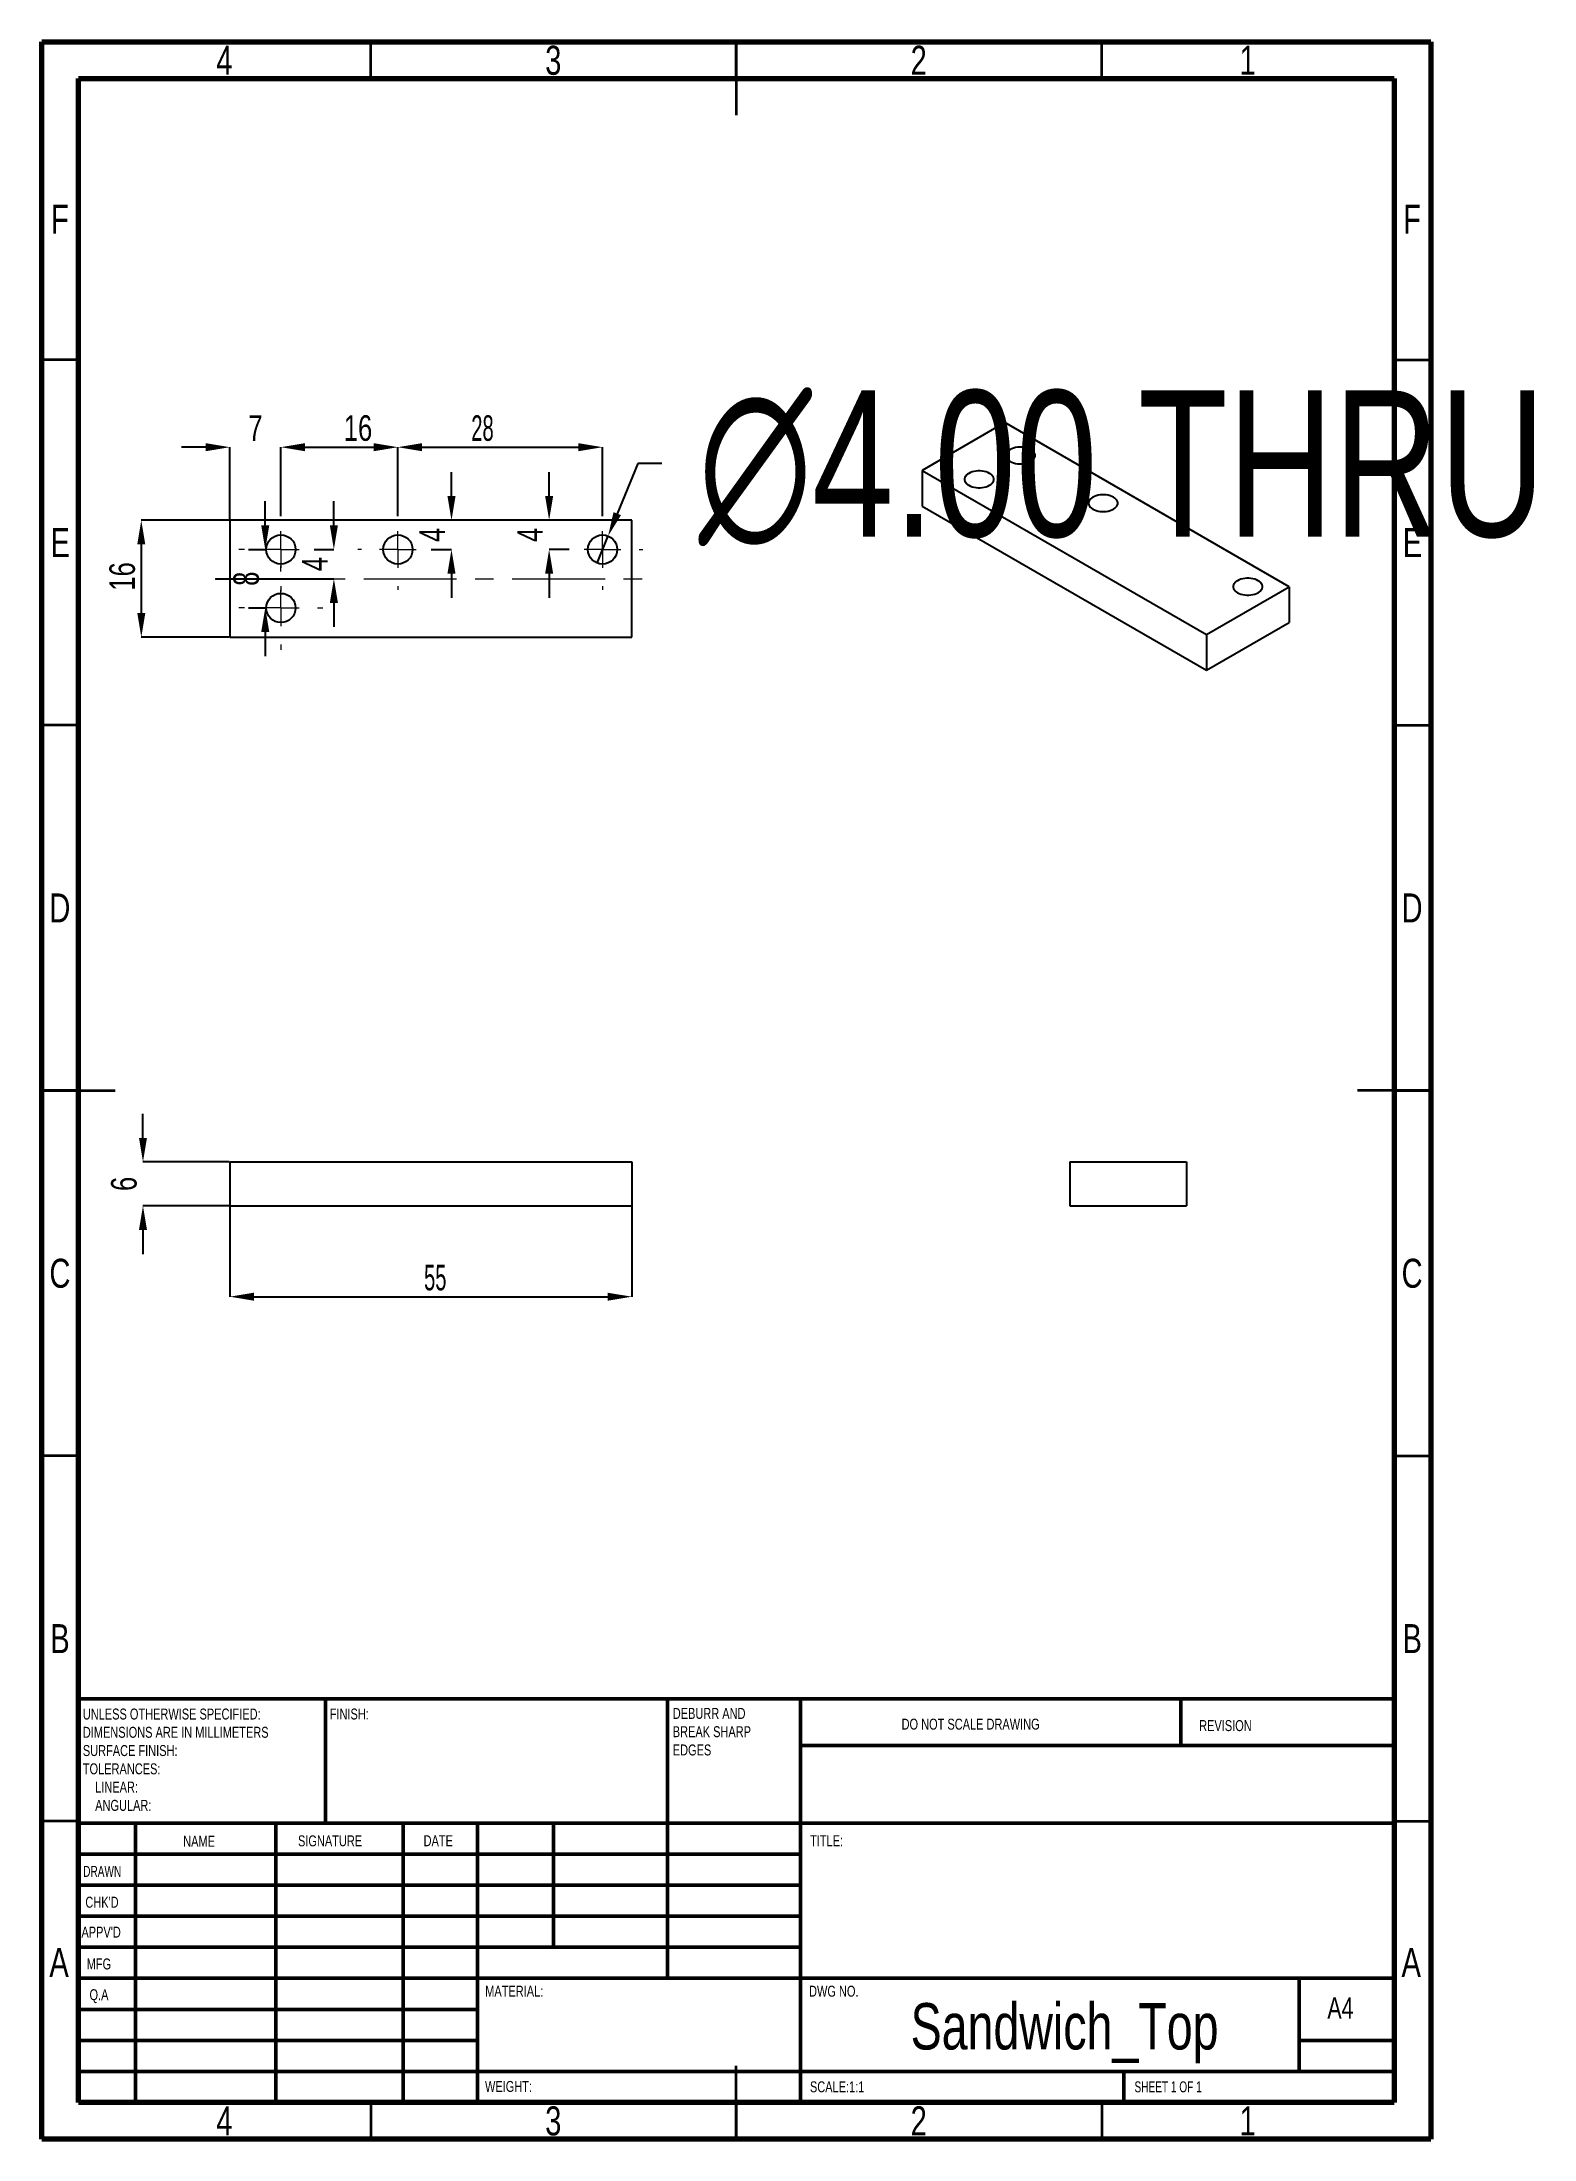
# Model space of a CAD drawing. Header units: inches. Extents: x 1517 to 7040, y -2638 to 1148.
# Drawn here: x 5467.1 to 5671.3, y 585.2 to 872.2 of the extents above; entities that cross this region are included whole.
import ezdxf

# ---------------------------------------------------------------- set-up
doc = ezdxf.new("R2010")
doc.units = ezdxf.units.IN
doc.header["$MEASUREMENT"] = 0
doc.linetypes.add('CENTERX2', pattern=[20.32, 12.7, -2.54, 2.54, -2.54])
doc.styles.add('SLDTEXTSTYLE0', font='TXT', dxfattribs={"width": 0.75})
doc.styles.add('SLDTEXTSTYLE1', font='TXT', dxfattribs={"width": 0.686449})
doc.styles.add('SLDTEXTSTYLE2', font='TXT', dxfattribs={"width": 0.6875})
doc.styles.add('SLDTEXTSTYLE3', font='TXT', dxfattribs={"width": 0.75})
doc.styles.add('SLDTEXTSTYLE8', font='TXT', dxfattribs={"width": 0.589474})
doc.dimstyles.new('SLDDIMSTYLE0', dxfattribs={"dimtxt": 3.5, "dimasz": 3.302, "dimexe": 0, "dimexo": 0.0625, "dimgap": 0.875, "dimtad": 1, "dimrnd": 1e-09, "dimzin": 12, "dimdsep": 46, "dimtxsty": 'SLDTEXTSTYLE3', "dimsah": 1, "dimcen": 0.09, "dimadec": 0, "dimazin": 3, "dimtfac": 1, "dimtofl": 0, "dimtmove": 0, "dimatfit": 3, "dimfxl": 0, "dimfrac": 2, "dimtolj": 1, "dimtzin": 12, "dimarcsym": 0})
doc.dimstyles.new('SLDDIMSTYLE1', dxfattribs={"dimtxt": 3.5, "dimasz": 3.302, "dimexe": 0, "dimexo": 0.0625, "dimgap": 0.875, "dimtad": 1, "dimrnd": 1e-09, "dimzin": 12, "dimdsep": 46, "dimtxsty": 'SLDTEXTSTYLE8', "dimsah": 1, "dimcen": 0.09, "dimadec": 0, "dimazin": 3, "dimtfac": 1, "dimtofl": 0, "dimtmove": 0, "dimatfit": 3, "dimfxl": 0, "dimfrac": 2, "dimtolj": 1, "dimtzin": 12, "dimarcsym": 0})
doc.dimstyles.new('SLDDIMSTYLE2', dxfattribs={"dimtxt": 20, "dimasz": 3.302, "dimexe": 0, "dimexo": 0.0625, "dimgap": 5, "dimtad": 0, "dimtih": 1, "dimtoh": 1, "dimrnd": 1e-09, "dimzin": 4, "dimdsep": 46, "dimtxsty": 'SLDTEXTSTYLE0', "dimblk1": 'NONE', "dimsah": 1, "dimcen": 0, "dimadec": 0, "dimazin": 1, "dimtfac": 1, "dimtmove": 0, "dimatfit": 3, "dimldrblk": 'NONE', "dimfxl": 0, "dimfrac": 2, "dimtolj": 1, "dimtzin": 12, "dimarcsym": 0})

msp = doc.modelspace()

# ---------------------------------------------------------------- texts
at = {"color": 7, "linetype": 'Continuous', "lineweight": 0}
for s, insert, char_height, attachment_point, style in [('4', (5492.069, 871.705), 3.969, 2, 'SLDTEXTSTYLE0'), ('3', (5537.069, 871.705), 3.969, 2, 'SLDTEXTSTYLE0'), ('2', (5587.069, 871.705), 3.969, 2, 'SLDTEXTSTYLE0'), ('1', (5632.069, 871.705), 3.969, 2, 'SLDTEXTSTYLE0'), ('F', (5469.567, 849.955), 3.969, 2, 'SLDTEXTSTYLE0'), ('F', (5654.567, 849.955), 3.969, 2, 'SLDTEXTSTYLE0'), ('E', (5469.617, 805.705), 3.969, 2, 'SLDTEXTSTYLE0'), ('E', (5654.617, 805.705), 3.969, 2, 'SLDTEXTSTYLE0'), ('D', (5469.562, 755.705), 3.969, 2, 'SLDTEXTSTYLE0'), ('D', (5654.562, 755.705), 3.969, 2, 'SLDTEXTSTYLE0'), ('C', (5469.567, 705.705), 3.969, 2, 'SLDTEXTSTYLE0'), ('C', (5654.567, 705.705), 3.969, 2, 'SLDTEXTSTYLE0'), ('B', (5469.579, 655.705), 3.969, 2, 'SLDTEXTSTYLE0'), ('B', (5654.579, 655.705), 3.969, 2, 'SLDTEXTSTYLE0'), ('FINISH:', (5506.48, 644.15), 1.5, 1, 'SLDTEXTSTYLE0'), ('DO NOT SCALE DRAWING', (5584.723, 642.764), 1.5, 1, 'SLDTEXTSTYLE0'), ('REVISION', (5625.436, 642.566), 1.5, 1, 'SLDTEXTSTYLE0'), ('NAME', (5486.431, 626.732), 1.5, 1, 'SLDTEXTSTYLE0'), ('SIGNATURE', (5502.142, 626.793), 1.5, 1, 'SLDTEXTSTYLE0'), ('DATE', (5519.324, 626.807), 1.5, 1, 'SLDTEXTSTYLE0'), ('TITLE:', (5572.199, 626.807), 1.5, 1, 'SLDTEXTSTYLE0'), ('DRAWN', (5472.752, 622.616), 1.5, 1, 'SLDTEXTSTYLE1'), ("CHK'D", (5473.048, 618.393), 1.5, 1, 'SLDTEXTSTYLE0'), ("APPV'D", (5472.511, 614.297), 1.5, 1, 'SLDTEXTSTYLE0'), ('A', (5469.449, 611.399), 3.969, 2, 'SLDTEXTSTYLE0'), ('A', (5654.449, 611.399), 3.969, 2, 'SLDTEXTSTYLE0'), ('MFG', (5473.233, 609.947), 1.5, 1, 'SLDTEXTSTYLE0'), ('Q.A', (5473.618, 605.736), 1.5, 1, 'SLDTEXTSTYLE0'), ('MATERIAL:', (5527.755, 606.217), 1.5, 1, 'SLDTEXTSTYLE0'), ('DWG NO.', (5572.062, 606.217), 1.5, 1, 'SLDTEXTSTYLE0'), ('Sandwich_Top', (5607.024, 603.838), 6.35, 2, 'SLDTEXTSTYLE0'), ('A4', (5642.98, 604.637), 2.9104, 1, 'SLDTEXTSTYLE0'), ('WEIGHT:', (5527.727, 593.18), 1.4986, 1, 'SLDTEXTSTYLE0'), ('SCALE:1:1', (5572.183, 593.131), 1.5, 1, 'SLDTEXTSTYLE0'), ('SHEET 1 OF 1', (5616.587, 593.131), 1.5, 1, 'SLDTEXTSTYLE2'), ('4', (5492.069, 589.705), 3.969, 2, 'SLDTEXTSTYLE0'), ('3', (5537.069, 589.705), 3.969, 2, 'SLDTEXTSTYLE0'), ('2', (5587.069, 589.705), 3.969, 2, 'SLDTEXTSTYLE0'), ('1', (5632.069, 589.705), 3.969, 2, 'SLDTEXTSTYLE0')]:
    msp.add_mtext(s, dxfattribs=dict(at, insert=insert, char_height=char_height, attachment_point=attachment_point, style=style))

# ---------------------------------------------------------------- blocks, each defined once
blk = doc.blocks.new('SW_NOTE_0')
at = {"color": 0, "linetype": 'Continuous', "lineweight": 0, "char_height": 1.5, "attachment_point": 1, "style": 'SLDTEXTSTYLE0'}
for s, insert in [('UNLESS OTHERWISE SPECIFIED:', (0, 1.93)), ('DIMENSIONS ARE IN MILLIMETERS', (0, -0.57)), ('TOLERANCES:', (0, -5.57)), ('SURFACE FINISH:', (0, -3.07)), ('LINEAR:', (1.69, -8.07)), ('ANGULAR:', (1.69, -10.57))]:
    blk.add_mtext(s, dxfattribs=dict(at, insert=insert))
blk = doc.blocks.new('SW_NOTE_0_1')
at = {"color": 0, "linetype": 'Continuous', "lineweight": 0, "char_height": 1.5, "attachment_point": 1, "style": 'SLDTEXTSTYLE0'}
for s, insert in [('DEBURR AND', (0, 1.93)), ('BREAK SHARP', (0, -0.57)), ('EDGES', (0, -3.07))]:
    blk.add_mtext(s, dxfattribs=dict(at, insert=insert))
blk = doc.blocks.new('*D664')
at = {"color": 0, "linetype": 'Continuous', "lineweight": -2, "transparency": 16777216}
for p, q in [((5480.93, 722.25), (5480.93, 725.56)), ((5492.74, 718.95), (5480.93, 718.95)), ((5492.74, 712.95), (5480.93, 712.95)), ((5480.93, 709.65), (5480.93, 706.35))]:
    blk.add_line(p, q, dxfattribs=at)
at = {"color": 0, "linetype": 'Continuous', "transparency": 16777216}
for points in [[(5480.38, 722.25), (5481.48, 722.25), (5480.93, 718.95)], [(5480.38, 709.65), (5481.48, 709.65), (5480.93, 712.95)]]:
    blk.add_solid(points, dxfattribs=at)
at = {"layer": 'Defpoints', "color": 0, "linetype": 'Continuous', "transparency": 16777216}
for p in [(5492.81, 718.95), (5480.93, 712.95), (5492.81, 712.95)]:
    blk.add_point(p, dxfattribs=at)
at = {"color": 0, "linetype": 'Continuous', "lineweight": 18, "transparency": 16777216, "insert": (5476.56, 715.95), "char_height": 3.5, "attachment_point": 2, "rotation": 90, "style": 'SLDTEXTSTYLE3'}
blk.add_mtext('\\A1;6', dxfattribs=at)
blk = doc.blocks.new('*D665')
at = {"color": 0, "linetype": 'Continuous', "lineweight": -2, "transparency": 16777216}
for p, q in [((5492.81, 712.89), (5492.81, 700.51)), ((5547.81, 712.89), (5547.81, 700.51)), ((5496.11, 700.51), (5544.5, 700.51))]:
    blk.add_line(p, q, dxfattribs=at)
at = {"color": 0, "linetype": 'Continuous', "transparency": 16777216}
for points in [[(5496.11, 701.06), (5496.11, 699.96), (5492.81, 700.51)], [(5544.5, 701.06), (5544.5, 699.96), (5547.81, 700.51)]]:
    blk.add_solid(points, dxfattribs=at)
at = {"layer": 'Defpoints', "color": 0, "linetype": 'Continuous', "transparency": 16777216}
for p in [(5492.81, 712.95), (5547.81, 712.95), (5547.81, 700.51)]:
    blk.add_point(p, dxfattribs=at)
at = {"color": 0, "linetype": 'Continuous', "lineweight": 18, "transparency": 16777216, "insert": (5520.92, 704.88), "char_height": 3.5, "attachment_point": 2, "style": 'SLDTEXTSTYLE8'}
blk.add_mtext('\\A1;55', dxfattribs=at)
blk = doc.blocks.new('*D666')
at = {"color": 0, "linetype": 'Continuous', "lineweight": -2, "transparency": 16777216}
for p, q in [((5492.74, 806.77), (5480.7, 806.77)), ((5480.7, 803.47), (5480.7, 794.07)), ((5492.74, 790.77), (5480.7, 790.77))]:
    blk.add_line(p, q, dxfattribs=at)
at = {"color": 0, "linetype": 'Continuous', "transparency": 16777216}
for points in [[(5480.15, 803.47), (5481.25, 803.47), (5480.7, 806.77)], [(5480.15, 794.07), (5481.25, 794.07), (5480.7, 790.77)]]:
    blk.add_solid(points, dxfattribs=at)
at = {"layer": 'Defpoints', "color": 0, "linetype": 'Continuous', "transparency": 16777216}
for p in [(5492.81, 806.77), (5480.7, 790.77), (5492.81, 790.77)]:
    blk.add_point(p, dxfattribs=at)
at = {"color": 0, "linetype": 'Continuous', "lineweight": 18, "transparency": 16777216, "insert": (5476.33, 799.08), "char_height": 3.5, "attachment_point": 2, "rotation": 90, "style": 'SLDTEXTSTYLE3'}
blk.add_mtext('\\A1;16', dxfattribs=at)
blk = doc.blocks.new('*D667')
at = {"color": 0, "linetype": 'Continuous', "lineweight": -2, "transparency": 16777216}
for p, q in [((5497.66, 806.07), (5497.66, 809.37)), ((5495.37, 802.77), (5497.66, 802.77)), ((5495.37, 794.77), (5497.66, 794.77)), ((5497.66, 791.47), (5497.66, 788.17))]:
    blk.add_line(p, q, dxfattribs=at)
at = {"color": 0, "linetype": 'Continuous', "transparency": 16777216}
for points in [[(5497.11, 806.07), (5498.21, 806.07), (5497.66, 802.77)], [(5497.11, 791.47), (5498.21, 791.47), (5497.66, 794.77)]]:
    blk.add_solid(points, dxfattribs=at)
at = {"layer": 'Defpoints', "color": 0, "linetype": 'Continuous', "transparency": 16777216}
for p in [(5495.31, 802.77), (5495.31, 794.77), (5497.66, 794.77)]:
    blk.add_point(p, dxfattribs=at)
at = {"color": 0, "linetype": 'Continuous', "lineweight": 18, "transparency": 16777216, "insert": (5493.29, 798.77), "char_height": 3.5, "attachment_point": 2, "rotation": 90, "style": 'SLDTEXTSTYLE3'}
blk.add_mtext('\\A1;8', dxfattribs=at)
blk = doc.blocks.new('*D668')
at = {"color": 0, "linetype": 'Continuous', "lineweight": -2, "transparency": 16777216}
for p, q in [((5507.05, 806.07), (5507.05, 809.37)), ((5504.37, 802.77), (5507.05, 802.77)), ((5490.87, 798.77), (5507.05, 798.77)), ((5507.05, 795.47), (5507.05, 792.17))]:
    blk.add_line(p, q, dxfattribs=at)
at = {"color": 0, "linetype": 'Continuous', "transparency": 16777216}
for points in [[(5506.5, 806.07), (5507.6, 806.07), (5507.05, 802.77)], [(5506.5, 795.47), (5507.6, 795.47), (5507.05, 798.77)]]:
    blk.add_solid(points, dxfattribs=at)
at = {"layer": 'Defpoints', "color": 0, "linetype": 'Continuous', "transparency": 16777216}
for p in [(5504.31, 802.77), (5490.81, 798.77), (5507.05, 798.77)]:
    blk.add_point(p, dxfattribs=at)
at = {"color": 0, "linetype": 'Continuous', "lineweight": 18, "transparency": 16777216, "insert": (5502.68, 800.77), "char_height": 3.5, "attachment_point": 2, "rotation": 90, "style": 'SLDTEXTSTYLE3'}
blk.add_mtext('\\A1;4', dxfattribs=at)
blk = doc.blocks.new('*D669')
at = {"color": 0, "linetype": 'Continuous', "lineweight": -2, "transparency": 16777216}
for p, q in [((5489.5, 816.77), (5486.2, 816.77)), ((5492.81, 806.83), (5492.81, 816.77)), ((5499.81, 807.33), (5499.81, 816.77)), ((5503.11, 816.77), (5506.41, 816.77))]:
    blk.add_line(p, q, dxfattribs=at)
at = {"color": 0, "linetype": 'Continuous', "transparency": 16777216}
for points in [[(5489.5, 817.32), (5489.5, 816.22), (5492.81, 816.77)], [(5503.11, 817.32), (5503.11, 816.22), (5499.81, 816.77)]]:
    blk.add_solid(points, dxfattribs=at)
at = {"layer": 'Defpoints', "color": 0, "linetype": 'Continuous', "transparency": 16777216}
for p in [(5499.81, 816.77), (5492.81, 806.77), (5499.81, 807.27)]:
    blk.add_point(p, dxfattribs=at)
at = {"color": 0, "linetype": 'Continuous', "lineweight": 18, "transparency": 16777216, "insert": (5496.31, 821.14), "char_height": 3.5, "attachment_point": 2, "style": 'SLDTEXTSTYLE3'}
blk.add_mtext('\\A1;7', dxfattribs=at)
blk = doc.blocks.new('*D670')
at = {"color": 0, "linetype": 'Continuous', "lineweight": -2, "transparency": 16777216}
for p, q in [((5499.81, 807.33), (5499.81, 816.77)), ((5503.11, 816.77), (5512.5, 816.77)), ((5515.81, 807.33), (5515.81, 816.77))]:
    blk.add_line(p, q, dxfattribs=at)
at = {"color": 0, "linetype": 'Continuous', "transparency": 16777216}
for points in [[(5503.11, 817.32), (5503.11, 816.22), (5499.81, 816.77)], [(5512.5, 817.32), (5512.5, 816.22), (5515.81, 816.77)]]:
    blk.add_solid(points, dxfattribs=at)
at = {"layer": 'Defpoints', "color": 0, "linetype": 'Continuous', "transparency": 16777216}
for p in [(5515.81, 816.77), (5499.81, 807.27), (5515.81, 807.27)]:
    blk.add_point(p, dxfattribs=at)
at = {"color": 0, "linetype": 'Continuous', "lineweight": 18, "transparency": 16777216, "insert": (5510.35, 821.14), "char_height": 3.5, "attachment_point": 2, "style": 'SLDTEXTSTYLE3'}
blk.add_mtext('\\A1;16', dxfattribs=at)
blk = doc.blocks.new('*D671')
at = {"color": 0, "linetype": 'Continuous', "lineweight": -2, "transparency": 16777216}
for p, q in [((5515.81, 807.33), (5515.81, 816.77)), ((5519.11, 816.77), (5540.5, 816.77)), ((5543.81, 807.33), (5543.81, 816.77))]:
    blk.add_line(p, q, dxfattribs=at)
at = {"color": 0, "linetype": 'Continuous', "transparency": 16777216}
for points in [[(5519.11, 817.32), (5519.11, 816.22), (5515.81, 816.77)], [(5540.5, 817.32), (5540.5, 816.22), (5543.81, 816.77)]]:
    blk.add_solid(points, dxfattribs=at)
at = {"layer": 'Defpoints', "color": 0, "linetype": 'Continuous', "transparency": 16777216}
for p in [(5543.81, 816.77), (5515.81, 807.27), (5543.81, 807.27)]:
    blk.add_point(p, dxfattribs=at)
at = {"color": 0, "linetype": 'Continuous', "lineweight": 18, "transparency": 16777216, "insert": (5527.38, 821.14), "char_height": 3.5, "attachment_point": 2, "style": 'SLDTEXTSTYLE8'}
blk.add_mtext('\\A1;28', dxfattribs=at)
blk = doc.blocks.new('*D672')
at = {"color": 0, "linetype": 'Continuous', "lineweight": -2, "transparency": 16777216}
for p, q in [((5523.14, 810.07), (5523.14, 813.37)), ((5547.74, 806.77), (5523.14, 806.77)), ((5520.37, 802.77), (5523.14, 802.77)), ((5523.14, 799.47), (5523.14, 796.17))]:
    blk.add_line(p, q, dxfattribs=at)
at = {"color": 0, "linetype": 'Continuous', "transparency": 16777216}
for points in [[(5522.59, 810.07), (5523.69, 810.07), (5523.14, 806.77)], [(5522.59, 799.47), (5523.69, 799.47), (5523.14, 802.77)]]:
    blk.add_solid(points, dxfattribs=at)
at = {"layer": 'Defpoints', "color": 0, "linetype": 'Continuous', "transparency": 16777216}
for p in [(5523.14, 806.77), (5547.81, 806.77), (5520.31, 802.77)]:
    blk.add_point(p, dxfattribs=at)
at = {"color": 0, "linetype": 'Continuous', "lineweight": 18, "transparency": 16777216, "insert": (5518.76, 804.77), "char_height": 3.5, "attachment_point": 2, "rotation": 90, "style": 'SLDTEXTSTYLE3'}
blk.add_mtext('\\A1;4', dxfattribs=at)
blk = doc.blocks.new('*D673')
at = {"color": 0, "linetype": 'Continuous', "lineweight": -2, "transparency": 16777216}
for p, q in [((5536.5, 810.07), (5536.5, 813.37)), ((5547.74, 806.77), (5536.5, 806.77)), ((5539.24, 802.77), (5536.5, 802.77)), ((5536.5, 799.47), (5536.5, 796.17))]:
    blk.add_line(p, q, dxfattribs=at)
at = {"color": 0, "linetype": 'Continuous', "transparency": 16777216}
for points in [[(5535.95, 810.07), (5537.05, 810.07), (5536.5, 806.77)], [(5535.95, 799.47), (5537.05, 799.47), (5536.5, 802.77)]]:
    blk.add_solid(points, dxfattribs=at)
at = {"layer": 'Defpoints', "color": 0, "linetype": 'Continuous', "transparency": 16777216}
for p in [(5536.5, 806.77), (5547.81, 806.77), (5539.31, 802.77)]:
    blk.add_point(p, dxfattribs=at)
at = {"color": 0, "linetype": 'Continuous', "lineweight": 18, "transparency": 16777216, "insert": (5532.13, 804.77), "char_height": 3.5, "attachment_point": 2, "rotation": 90, "style": 'SLDTEXTSTYLE3'}
blk.add_mtext('\\A1;4', dxfattribs=at)
blk = doc.blocks.new('*D674')
at = {"color": 0, "linetype": 'Continuous', "lineweight": -2, "transparency": 16777216}
for p, q in [((5548.63, 814.53), (5545.82, 807.67)), ((5551.93, 814.53), (5548.63, 814.53)), ((5543.05, 800.92), (5544.57, 804.62))]:
    blk.add_line(p, q, dxfattribs=at)
at = {"color": 0, "linetype": 'Continuous', "transparency": 16777216}
blk.add_solid([(5545.31, 807.88), (5546.33, 807.47), (5544.57, 804.62)], dxfattribs=at)
at = {"layer": 'Defpoints', "color": 0, "linetype": 'Continuous', "transparency": 16777216}
for p in [(5544.57, 804.62), (5543.05, 800.92)]:
    blk.add_point(p, dxfattribs=at)
at = {"color": 0, "linetype": 'Continuous', "lineweight": 18, "transparency": 16777216, "insert": (5556.93, 824.53), "char_height": 20, "attachment_point": 1, "style": 'SLDTEXTSTYLE0'}
blk.add_mtext('\\A1;∅4.00 THRU', dxfattribs=at)
blk = doc.blocks.new('_None')
blk = doc.blocks.new('SW_CENTERMARKSYMBOL_0')
at = {"color": 0, "linetype": 'Continuous', "lineweight": 18}
for p, q in [((0, 5), (0, 5.5)), ((-5, 0), (-5.5, 0)), ((0, 0), (-2.5, 0)), ((0, 0), (0, 2.5)), ((0, 0), (0, -2.5)), ((0, 0), (2.5, 0)), ((5, 0), (5.5, 0)), ((0, -5), (0, -5.5))]:
    blk.add_line(p, q, dxfattribs=at)
blk = doc.blocks.new('SW_CENTERMARKSYMBOL_1')
at = {"color": 0, "linetype": 'Continuous', "lineweight": 18}
for p, q in [((0, 5), (0, 5.5)), ((-5, 0), (-5.5, 0)), ((0, 0), (-2.5, 0)), ((0, 0), (0, 2.5)), ((0, 0), (0, -2.5)), ((0, 0), (2.5, 0)), ((5, 0), (5.5, 0)), ((0, -5), (0, -5.5))]:
    blk.add_line(p, q, dxfattribs=at)
blk = doc.blocks.new('SW_CENTERMARKSYMBOL_2')
at = {"color": 0, "linetype": 'Continuous', "lineweight": 18}
for p, q in [((0, 5), (0, 5.75)), ((-5, 0), (-5.75, 0)), ((0, 0), (-2.5, 0)), ((0, 0), (0, 2.5)), ((0, 0), (0, -2.5)), ((0, 0), (2.5, 0)), ((5, 0), (5.75, 0)), ((0, -5), (0, -5.75))]:
    blk.add_line(p, q, dxfattribs=at)
blk = doc.blocks.new('SW_CENTERMARKSYMBOL_3')
at = {"color": 0, "linetype": 'Continuous', "lineweight": 18}
for p, q in [((0, 5), (0, 5.75)), ((-5, 0), (-5.75, 0)), ((0, 0), (-2.5, 0)), ((0, 0), (0, 2.5)), ((0, 0), (0, -2.5)), ((0, 0), (2.5, 0)), ((5, 0), (5.75, 0)), ((0, -5), (0, -5.75))]:
    blk.add_line(p, q, dxfattribs=at)

# ---------------------------------------------------------------- dimensions: what is measured, and where the dimension line sits
at = {"color": 7, "linetype": 'Continuous', "lineweight": 18}
dim = msp.add_diameter_dim_2p(p1=(5543.047, 800.919), p2=(5544.565, 804.619), text='<> THRU', dimstyle='SLDDIMSTYLE2', dxfattribs=at)
dim.commit()
dim.dimension.update_dxf_attribs({"geometry": '*D674', "text_midpoint": (5621.933, 814.527), "dimtype": 163})
for base, p1, p2, dimstyle, picture, middle in [((5499.806, 816.769), (5492.806, 806.769), (5499.806, 807.269), 'SLDDIMSTYLE0', '*D669', (5496.306, 816.769)), ((5515.806, 816.769), (5499.806, 807.269), (5515.806, 807.269), 'SLDDIMSTYLE0', '*D670', (5510.352, 816.769)), ((5543.806, 816.769), (5515.806, 807.269), (5543.806, 807.269), 'SLDDIMSTYLE1', '*D671', (5527.378, 816.769)), ((5547.806, 700.51), (5492.806, 712.952), (5547.806, 712.952), 'SLDDIMSTYLE1', '*D665', (5520.923, 700.51))]:
    dim = msp.add_linear_dim(base=base, p1=p1, p2=p2, dimstyle=dimstyle, dxfattribs=at)
    dim.commit()
    dim.dimension.update_dxf_attribs({"geometry": picture, "text_midpoint": middle, "dimtype": 160})
for base, p1, p2, picture, middle in [((5523.139, 806.769), (5520.306, 802.769), (5547.806, 806.769), '*D672', (5523.139, 804.769)), ((5536.502, 806.769), (5539.306, 802.769), (5547.806, 806.769), '*D673', (5536.502, 804.769)), ((5507.053, 798.769), (5504.306, 802.769), (5490.806, 798.769), '*D668', (5507.053, 800.769)), ((5497.663, 794.769), (5495.306, 802.769), (5495.306, 794.769), '*D667', (5497.663, 798.769)), ((5480.705, 790.769), (5492.806, 806.769), (5492.806, 790.769), '*D666', (5480.705, 799.084)), ((5480.932, 712.952), (5492.806, 718.952), (5492.806, 712.952), '*D664', (5480.932, 715.952))]:
    dim = msp.add_linear_dim(base=base, p1=p1, p2=p2, angle=90, dimstyle='SLDDIMSTYLE0', dxfattribs=at)
    dim.commit()
    dim.dimension.update_dxf_attribs({"geometry": picture, "text_midpoint": middle, "dimtype": 160})

# ---------------------------------------------------------------- linework, layer by layer
at = {"color": 7, "linetype": 'Continuous', "lineweight": 70}
for p, q in [((5467.109, 585.231), (5467.109, 872.231)), ((5467.109, 872.231), (5657.109, 872.231)), ((5657.109, 872.231), (5657.109, 585.231)), ((5472.109, 590.231), (5472.109, 867.231)), ((5472.109, 867.231), (5652.109, 867.231)), ((5652.109, 867.231), (5652.109, 590.231)), ((5652.109, 590.231), (5472.109, 590.231)), ((5657.109, 585.231), (5467.109, 585.231))]:
    msp.add_line(p, q, dxfattribs=at)
at = {"color": 7, "linetype": 'Continuous', "lineweight": 35}
for p, q in [((5512.109, 867.231), (5512.109, 872.231)), ((5562.109, 872.231), (5562.109, 862.231)), ((5562.109, 867.231), (5562.109, 872.231)), ((5612.109, 867.231), (5612.109, 872.231)), ((5472.109, 828.731), (5467.109, 828.731)), ((5652.109, 828.731), (5657.109, 828.731)), ((5472.109, 778.731), (5467.109, 778.731)), ((5652.109, 778.731), (5657.109, 778.731)), ((5467.109, 728.731), (5477.109, 728.731)), ((5472.109, 728.731), (5467.109, 728.731)), ((5657.109, 728.731), (5647.109, 728.731)), ((5652.109, 728.731), (5657.109, 728.731)), ((5472.109, 678.731), (5467.109, 678.731)), ((5652.109, 678.731), (5657.109, 678.731)), ((5472.109, 628.731), (5467.109, 628.731)), ((5652.109, 628.731), (5657.109, 628.731)), ((5562.109, 585.231), (5562.109, 595.231)), ((5512.109, 590.231), (5512.109, 585.231)), ((5562.109, 590.231), (5562.109, 585.231)), ((5612.109, 590.231), (5612.109, 585.231))]:
    msp.add_line(p, q, dxfattribs=at)
at = {"color": 7, "linetype": 'Continuous', "lineweight": 25}
for p, q in [((5598.865, 820.129), (5587.551, 813.598)), ((5637.756, 797.678), (5598.865, 820.129)), ((5587.551, 813.598), (5626.442, 791.146)), ((5587.551, 813.598), (5587.551, 808.698)), ((5547.806, 806.769), (5492.806, 806.769)), ((5492.806, 806.769), (5492.806, 790.769)), ((5547.806, 790.769), (5547.806, 806.769)), ((5587.551, 808.698), (5626.442, 786.247)), ((5626.442, 791.146), (5637.756, 797.678)), ((5637.756, 797.678), (5637.756, 792.778)), ((5626.442, 786.247), (5637.756, 792.778)), ((5492.806, 790.769), (5547.806, 790.769)), ((5626.442, 791.146), (5626.442, 786.247)), ((5492.806, 718.952), (5492.806, 712.952)), ((5492.806, 718.952), (5547.806, 718.952)), ((5547.806, 718.952), (5547.806, 712.952)), ((5607.72, 718.952), (5607.72, 712.952)), ((5607.72, 718.952), (5623.72, 718.952)), ((5623.72, 718.952), (5623.72, 712.952)), ((5492.806, 712.952), (5547.806, 712.952)), ((5607.72, 712.952), (5623.72, 712.952))]:
    msp.add_line(p, q, dxfattribs=at)
at = {"color": 7, "linetype": 'CENTERX2', "lineweight": 18}
msp.add_line((5490.806, 798.769), (5549.806, 798.769), dxfattribs=at)
at = {"color": 7, "linetype": 'Continuous', "lineweight": 50}
for p, q in [((5472.109, 645.481), (5652.109, 645.481)), ((5472.109, 645.481), (5472.109, 590.231)), ((5505.909, 628.481), (5505.909, 645.481)), ((5552.709, 645.481), (5552.709, 607.231)), ((5570.909, 645.481), (5570.909, 590.231)), ((5622.909, 639.106), (5622.909, 645.481)), ((5652.109, 639.106), (5570.909, 639.106)), ((5652.109, 628.481), (5472.109, 628.481)), ((5479.909, 628.481), (5479.909, 590.231)), ((5499.1, 628.481), (5499.1, 590.231)), ((5516.508, 628.481), (5516.508, 590.231)), ((5526.709, 590.231), (5526.709, 628.481)), ((5537.109, 611.481), (5537.109, 628.481)), ((5570.909, 624.231), (5472.109, 624.231)), ((5570.909, 619.981), (5472.109, 619.981)), ((5570.909, 615.731), (5472.109, 615.731)), ((5570.909, 611.481), (5472.109, 611.481)), ((5526.709, 607.231), (5472.109, 607.231)), ((5526.709, 607.231), (5652.109, 607.231)), ((5639.109, 594.481), (5639.109, 607.231)), ((5526.709, 602.981), (5472.109, 602.981)), ((5526.709, 598.731), (5472.109, 598.731)), ((5652.109, 598.731), (5639.109, 598.731)), ((5472.109, 594.481), (5652.109, 594.481)), ((5615.109, 590.231), (5615.109, 594.481))]:
    msp.add_line(p, q, dxfattribs=at)
at = {"color": 7, "linetype": 'Continuous', "lineweight": 25, "flags": 128}
for points in [[(5599.572, 814.822), (5599.788, 814.714), (5600.028, 814.625), (5600.287, 814.557), (5600.561, 814.511), (5600.844, 814.487), (5601.129, 814.487), (5601.411, 814.511), (5601.685, 814.557), (5601.945, 814.625), (5602.185, 814.714), (5602.4, 814.822), (5602.587, 814.947), (5602.742, 815.085), (5602.86, 815.235), (5602.941, 815.393), (5602.981, 815.556), (5602.981, 815.721), (5602.941, 815.884), (5602.86, 816.042), (5602.742, 816.192), (5602.587, 816.331), (5602.4, 816.455), (5602.185, 816.563), (5601.945, 816.652), (5601.685, 816.721), (5601.411, 816.767), (5601.129, 816.79), (5600.844, 816.79), (5600.561, 816.767), (5600.287, 816.721), (5600.028, 816.652), (5599.788, 816.563), (5599.572, 816.455), (5599.385, 816.331), (5599.231, 816.192), (5599.112, 816.042), (5599.032, 815.884), (5598.991, 815.721), (5598.991, 815.556), (5599.032, 815.393), (5599.112, 815.235), (5599.231, 815.085), (5599.385, 814.947), (5599.572, 814.822)], [(5593.915, 811.557), (5594.131, 811.449), (5594.371, 811.36), (5594.63, 811.291), (5594.904, 811.245), (5595.187, 811.221), (5595.472, 811.221), (5595.755, 811.245), (5596.028, 811.291), (5596.288, 811.36), (5596.528, 811.449), (5596.744, 811.557), (5596.93, 811.681), (5597.085, 811.82), (5597.203, 811.97), (5597.284, 812.128), (5597.324, 812.291), (5597.324, 812.455), (5597.284, 812.619), (5597.203, 812.777), (5597.085, 812.926), (5596.93, 813.065), (5596.744, 813.189), (5596.528, 813.297), (5596.288, 813.386), (5596.028, 813.455), (5595.755, 813.501), (5595.472, 813.525), (5595.187, 813.525), (5594.904, 813.501), (5594.63, 813.455), (5594.371, 813.386), (5594.131, 813.297), (5593.915, 813.189), (5593.728, 813.065), (5593.574, 812.926), (5593.455, 812.777), (5593.375, 812.619), (5593.334, 812.455), (5593.334, 812.291), (5593.375, 812.128), (5593.455, 811.97), (5593.574, 811.82), (5593.728, 811.681), (5593.915, 811.557)], [(5610.886, 808.291), (5611.101, 808.183), (5611.341, 808.094), (5611.601, 808.026), (5611.875, 807.979), (5612.157, 807.956), (5612.443, 807.956), (5612.725, 807.979), (5612.999, 808.026), (5613.258, 808.094), (5613.499, 808.183), (5613.714, 808.291), (5613.901, 808.416), (5614.055, 808.554), (5614.174, 808.704), (5614.254, 808.862), (5614.295, 809.025), (5614.295, 809.19), (5614.254, 809.353), (5614.174, 809.511), (5614.055, 809.661), (5613.901, 809.799), (5613.714, 809.924), (5613.499, 810.032), (5613.258, 810.121), (5612.999, 810.189), (5612.725, 810.236), (5612.443, 810.259), (5612.157, 810.259), (5611.875, 810.236), (5611.601, 810.189), (5611.341, 810.121), (5611.101, 810.032), (5610.886, 809.924), (5610.699, 809.799), (5610.545, 809.661), (5610.426, 809.511), (5610.346, 809.353), (5610.305, 809.19), (5610.305, 809.025), (5610.346, 808.862), (5610.426, 808.704), (5610.545, 808.554), (5610.699, 808.416), (5610.886, 808.291)], [(5630.685, 796.861), (5630.9, 796.753), (5631.14, 796.664), (5631.4, 796.596), (5631.674, 796.55), (5631.956, 796.526), (5632.242, 796.526), (5632.524, 796.55), (5632.798, 796.596), (5633.057, 796.664), (5633.297, 796.753), (5633.513, 796.861), (5633.7, 796.986), (5633.854, 797.124), (5633.973, 797.274), (5634.053, 797.432), (5634.094, 797.595), (5634.094, 797.76), (5634.053, 797.923), (5633.973, 798.081), (5633.854, 798.231), (5633.7, 798.37), (5633.513, 798.494), (5633.297, 798.602), (5633.057, 798.691), (5632.798, 798.76), (5632.524, 798.806), (5632.242, 798.829), (5631.956, 798.829), (5631.674, 798.806), (5631.4, 798.76), (5631.14, 798.691), (5630.9, 798.602), (5630.685, 798.494), (5630.498, 798.37), (5630.344, 798.231), (5630.225, 798.081), (5630.145, 797.923), (5630.104, 797.76), (5630.104, 797.595), (5630.145, 797.432), (5630.225, 797.274), (5630.344, 797.124), (5630.498, 796.986), (5630.685, 796.861)]]:
    msp.add_lwpolyline(points, dxfattribs=at)
at = {"color": 7, "linetype": 'Continuous', "lineweight": 25}
for centre in [(5499.806, 802.769), (5515.806, 802.769), (5543.806, 802.769), (5499.806, 794.769)]:
    msp.add_circle(centre, 2, dxfattribs=at)

# ---------------------------------------------------------------- block references
at = {"color": 7, "linetype": 'Continuous', "lineweight": 0}
for name, p in [('SW_CENTERMARKSYMBOL_2', (5499.806, 802.769)), ('SW_CENTERMARKSYMBOL_0', (5515.806, 802.769)), ('SW_CENTERMARKSYMBOL_1', (5543.806, 802.769)), ('SW_CENTERMARKSYMBOL_3', (5499.806, 794.769)), ('SW_NOTE_0', (5472.702, 642.218)), ('SW_NOTE_0_1', (5553.418, 642.3))]:
    msp.add_blockref(name, p, dxfattribs=at)

msp.set_redraw_order([(e.dxf.handle, doc.entitydb.next_handle()) for e in msp.query("TEXT MTEXT ATTDEF DIMENSION ARC_DIMENSION")])  # texts and dimensions are drawn at this point

doc.saveas('drawing.dxf')
